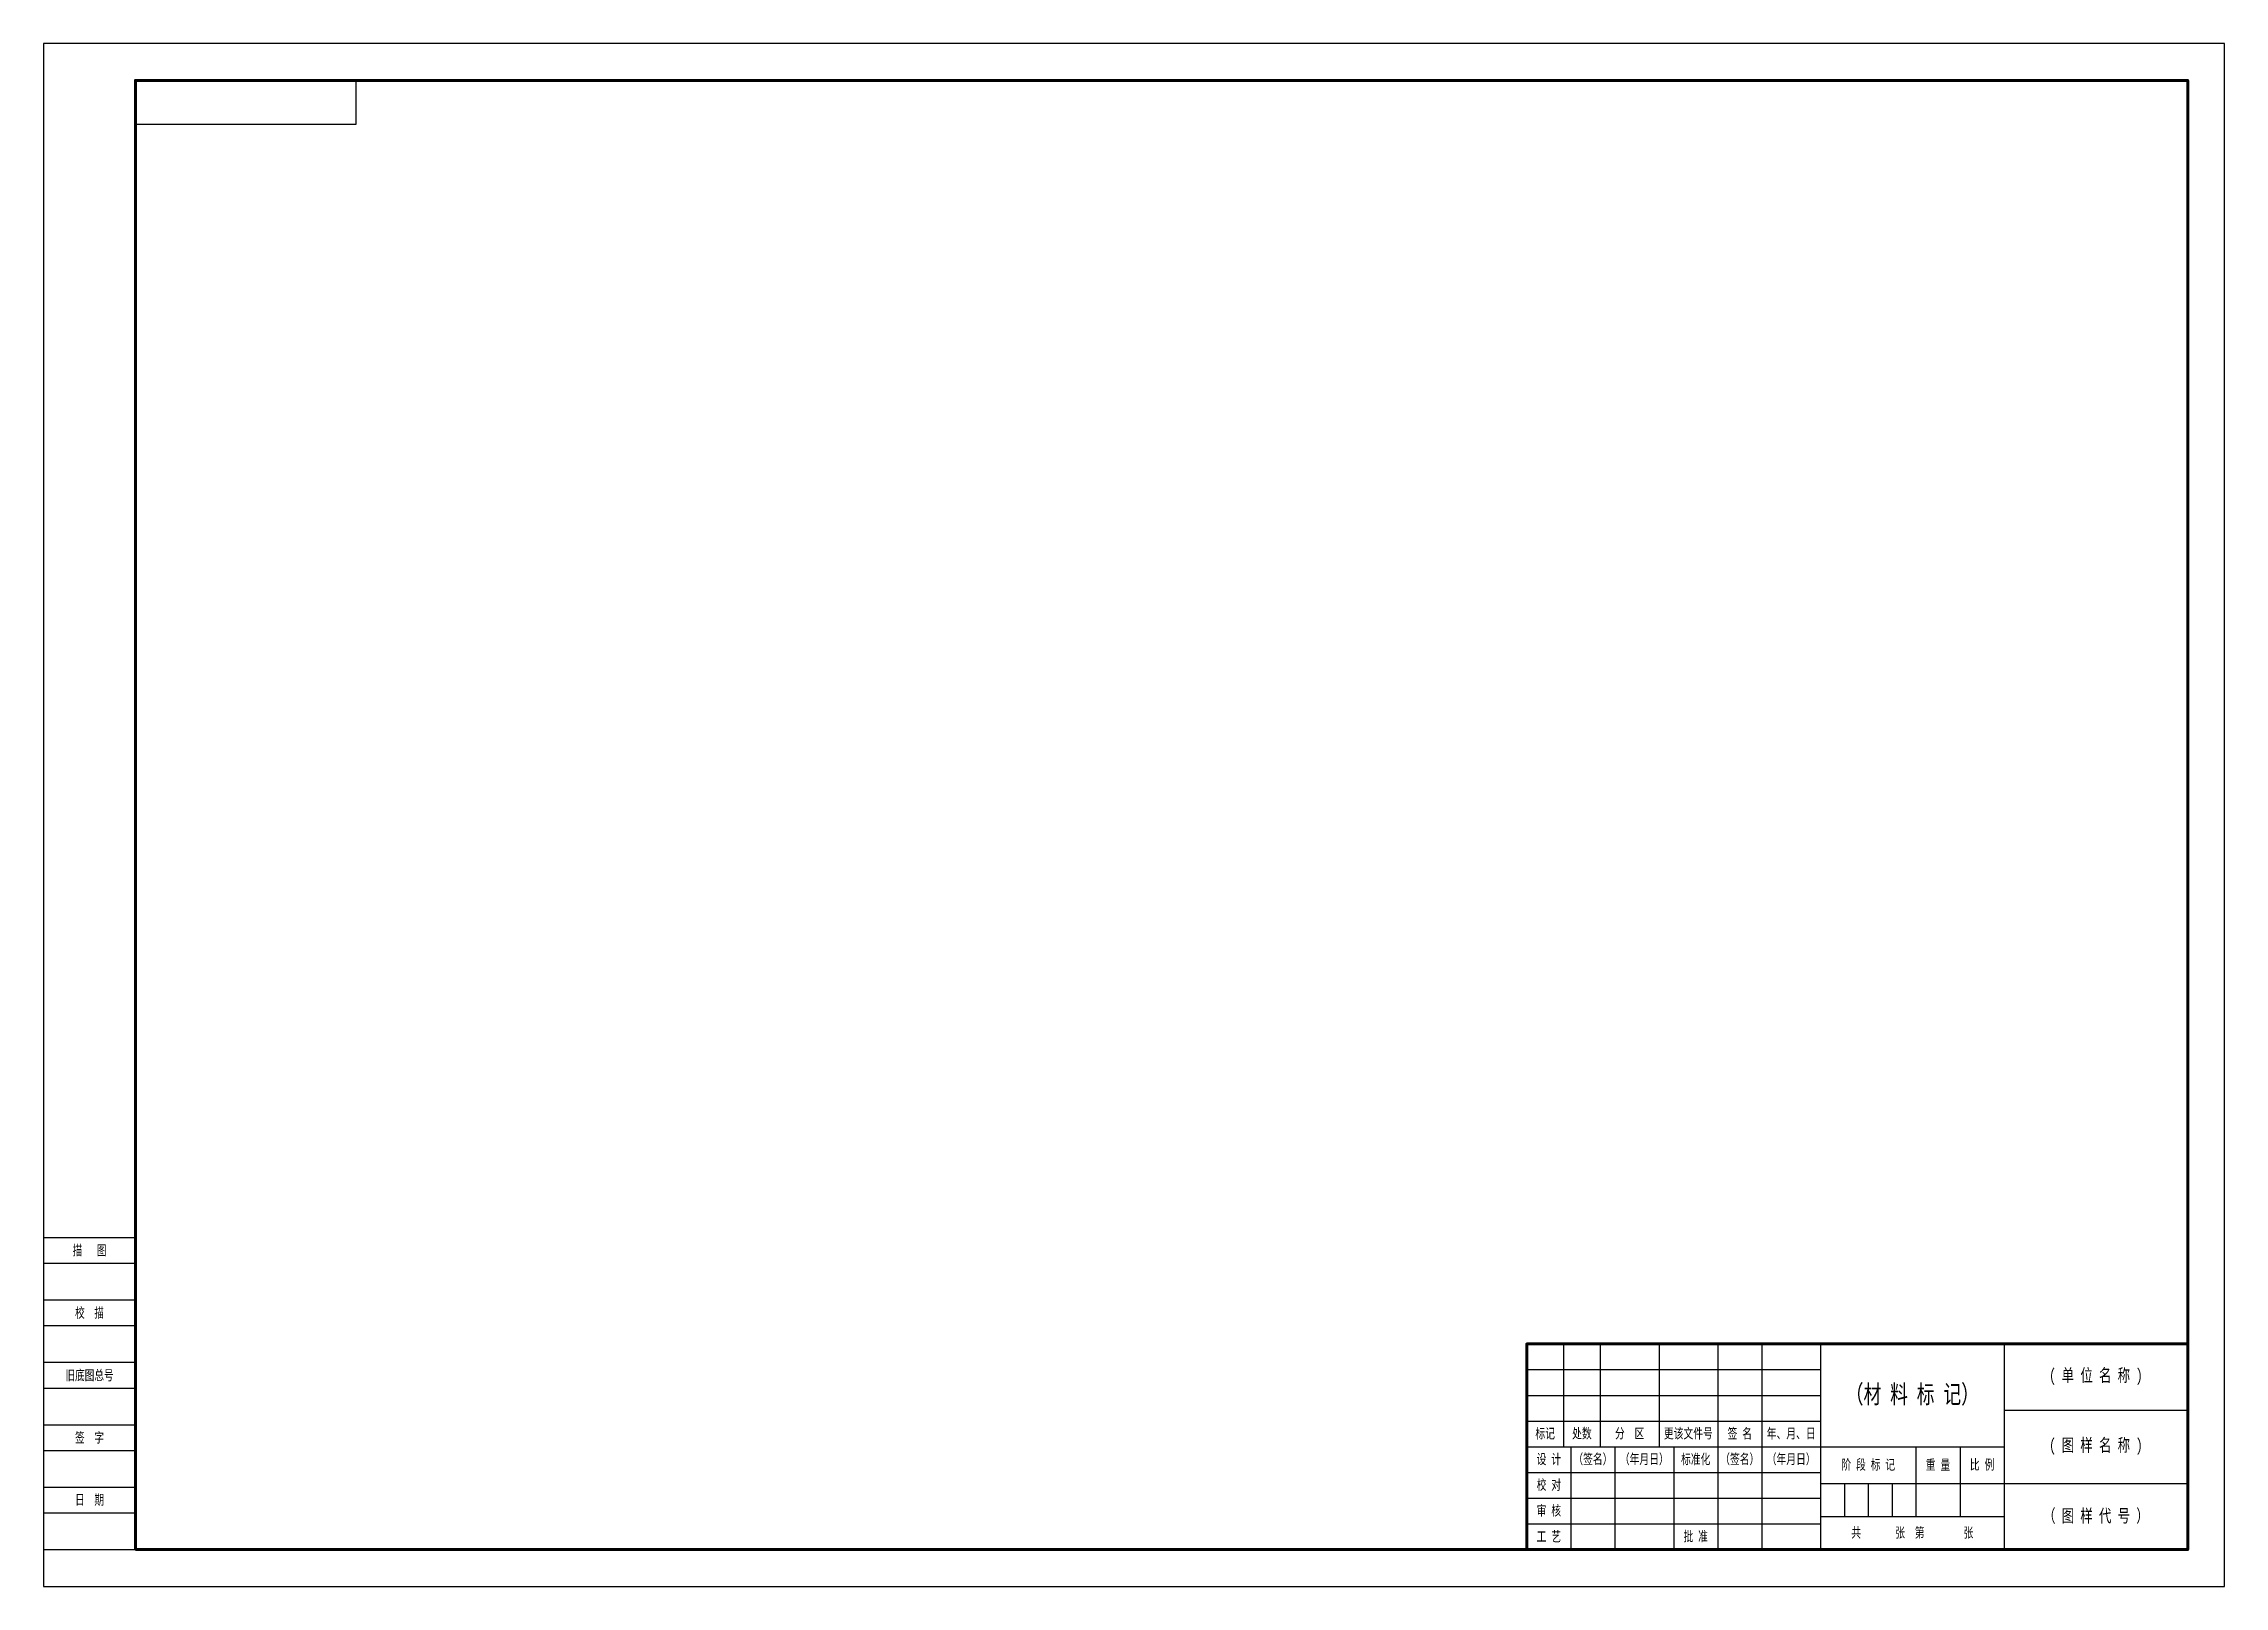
# Model space of a CAD drawing. Header units: millimetres. Extents: x -242 to 4956, y 0 to 6520.
# Drawn here: x 0 to 594, y 2478 to 2898 of the extents above; entities that cross this region are included whole.
import ezdxf
from ezdxf.enums import TextEntityAlignment as Align

# ---------------------------------------------------------------- set-up
doc = ezdxf.new("R2010")
doc.units = ezdxf.units.MM
doc.styles.add('样式 1', font='', dxfattribs={"width": 0.71})
doc.styles.get('样式 1').set_extended_font_data('SimSun')

msp = doc.modelspace()

# ---------------------------------------------------------------- texts
at = {"style": '样式 1', "width": 0.7}
for s, p in [('描   图', (12.5, 2569.5)), ('校  描', (12.5, 2552.5)), ('旧底图总号', (12.5, 2535.5)), ('签  字', (12.5, 2518.5)), ('日  期', (12.51, 2501.6))]:
    msp.add_text(s, height=2.75, dxfattribs=at).set_placement(p, align=Align.MIDDLE_CENTER)
at = {"attachment_point": 5, "style": '样式 1'}
for s, width, insert, char_height in [('( 单 位 名 称 )', 50, (559, 2535), 3.5), ('（材 料 标 记）', 55.8227, (509, 2530), 5), ('标记', 10, (409, 2519.5), 2.75), ('{\\fFangSong_GB2312|b0|i0|c134|p49;处数}', 10, (419, 2519.5), 2.75), ('分  区', 16, (432, 2519.5), 2.75), ('更该文件号', 18.9744, (448, 2519.5), 2.75), ('年、月、日', 16, (476, 2519.5), 2.75), ('( 图 样 名 称 )', 50, (559, 2516), 3.5), ('设 计', 12, (410, 2512.5), 2.75), ('（签名）', 12, (422, 2512.5), 2.75), ('（年月日）', 16, (436, 2512.5), 2.75), ('标准化', 12, (450, 2512.5), 2.75), ('（签名）', 12, (462, 2512.5), 2.75), ('（年月日）', 16, (476, 2512.5), 2.75), ('阶 段 标 记', 26, (497, 2511), 2.75), ('重 量', 12, (516, 2511), 2.75), ('比 例', 12, (528, 2511), 2.75), ('校 对', 12, (410, 2505.5), 2.75), ('审 核', 12, (410, 2498.5), 2.75), ('（ 图 样 代 号 ）', 50, (559, 2497), 3.5), ('工 艺', 12, (410, 2491.5), 2.75), ('批 准', 12, (450, 2491.5), 2.75), ('共       张  第        张', 50, (509, 2492.5), 2.75)]:
    msp.add_mtext_dynamic_manual_height_columns(s, width=width, gutter_width=12.5, heights=[0], dxfattribs=dict(at, insert=insert, char_height=char_height))
at = {"insert": (462, 2519.5), "char_height": 2.75, "attachment_point": 5, "style": '样式 1'}
msp.add_mtext_dynamic_auto_height_columns('签 名', width=12, gutter_width=12.5, height=7, count=1, dxfattribs=at)

# ---------------------------------------------------------------- linework, layer by layer
for p, q in [((0, 2573), (25, 2573)), ((0, 2566), (25, 2566)), ((0, 2556), (25, 2556)), ((0, 2549), (25, 2549)), ((414, 2544), (414, 2516)), ((424, 2544), (424, 2516)), ((440, 2544), (440, 2516)), ((456, 2544), (456, 2488)), ((468, 2544), (468, 2488)), ((484, 2544), (484, 2488)), ((534, 2544), (534, 2488)), ((0, 2539), (25, 2539)), ((404, 2537), (484, 2537)), ((0, 2532), (25, 2532)), ((404, 2530), (484, 2530)), ((534, 2526), (584, 2526)), ((0, 2522), (25, 2522)), ((404, 2523), (484, 2523)), ((0, 2515), (25, 2515)), ((404, 2516), (534, 2516)), ((416, 2516), (416, 2488)), ((428, 2516), (428, 2488)), ((444, 2516), (444, 2488)), ((510, 2516), (510, 2497)), ((522, 2516), (522, 2497)), ((404, 2509), (484, 2509)), ((0, 2505), (25, 2505)), ((404, 2502), (484, 2502)), ((484, 2506), (584, 2506)), ((490.5, 2506), (490.5, 2497)), ((497, 2506), (497, 2497)), ((503.5, 2506), (503.5, 2497)), ((0, 2498), (25, 2498)), ((404, 2495), (484, 2495)), ((484, 2497), (534, 2497)), ((0, 2488), (25, 2488))]:
    msp.add_line(p, q)
for points in [[(0, 2478), (594, 2478), (594, 2898), (0, 2898)], [(85, 2876), (25, 2876), (25, 2888), (85, 2888)]]:
    msp.add_lwpolyline(points, close=True)
at = {"lineweight": 70}
for points in [[(25, 2488), (584, 2488), (584, 2888), (25, 2888)], [(584, 2488), (404, 2488), (404, 2544), (584, 2544)]]:
    msp.add_lwpolyline(points, close=True, dxfattribs=at)

msp.set_redraw_order([(e.dxf.handle, doc.entitydb.next_handle()) for e in msp.query("TEXT MTEXT ATTDEF DIMENSION ARC_DIMENSION")])  # texts and dimensions are drawn at this point

doc.saveas('drawing.dxf')
